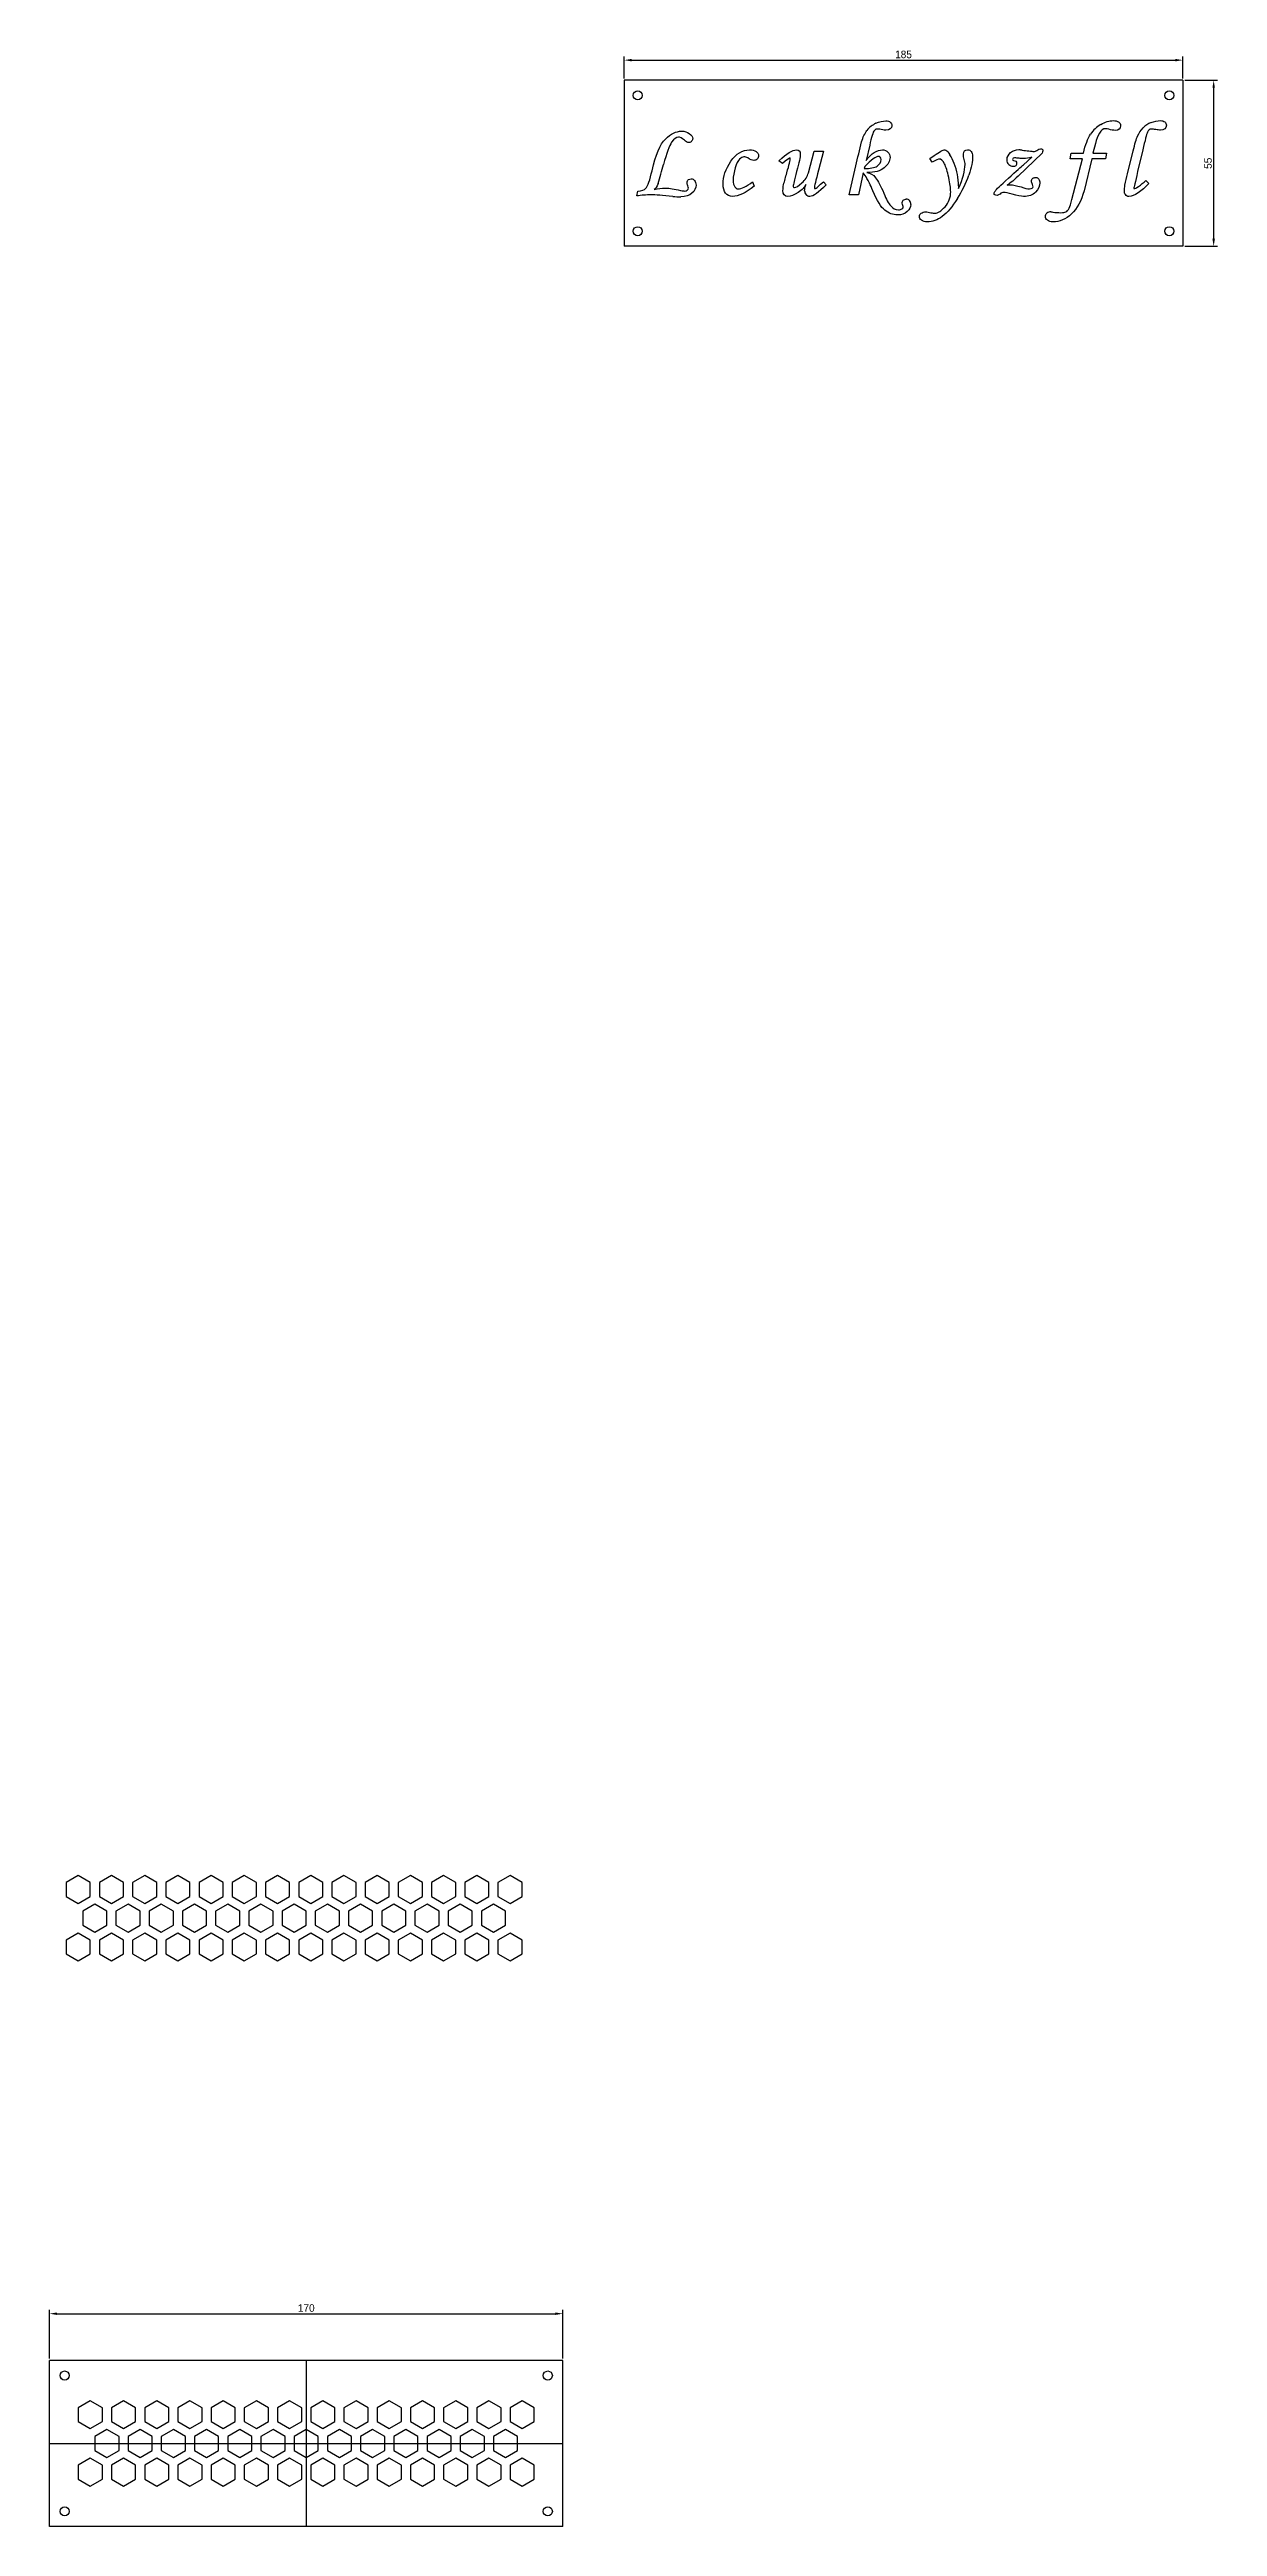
# Model space of a CAD drawing. Header units: millimetres. Extents: x 34 to 5984, y -3597 to 314.
# Drawn here: x 3195 to 3582, y -958 to -138 of the extents above; entities that cross this region are included whole.
import ezdxf

# ---------------------------------------------------------------- set-up
doc = ezdxf.new("R2010")
doc.units = ezdxf.units.MM
doc.dimstyles.new('ISO-25', dxfattribs={"dimtxt": 2.5, "dimasz": 2.5, "dimexe": 1.25, "dimexo": 0.625, "dimtad": 1, "dimdsep": 46, "dimtxsty": 'Standard', "dimcen": 2.5, "dimadec": 0, "dimazin": 0, "dimtfac": 1, "dimtmove": 0, "dimatfit": 3, "dimfxl": 1, "dimarcsym": 0})

msp = doc.modelspace()

# ---------------------------------------------------------------- blocks, each defined once
blk = doc.blocks.new('*D140')
at = {"color": 0, "lineweight": -2, "transparency": 16777216}
for p, q in [((3195.06, -902.38), (3195.06, -886.27)), ((3197.56, -887.52), (3362.56, -887.52)), ((3365.06, -902.38), (3365.06, -886.27))]:
    blk.add_line(p, q, dxfattribs=at)
at = {"color": 0, "transparency": 16777216}
for points in [[(3197.56, -887.11), (3197.56, -887.94), (3195.06, -887.52)], [(3362.56, -887.11), (3362.56, -887.94), (3365.06, -887.52)]]:
    blk.add_solid(points, dxfattribs=at)
at = {"layer": 'Defpoints', "color": 0, "transparency": 16777216}
for p in [(3365.06, -887.52), (3195.06, -903), (3365.06, -903)]:
    blk.add_point(p, dxfattribs=at)
at = {"color": 0, "transparency": 16777216, "insert": (3280.06, -885.65), "char_height": 2.5, "attachment_point": 5}
blk.add_mtext('170', dxfattribs=at)
blk = doc.blocks.new('*D145')
at = {"color": 0, "lineweight": -2, "transparency": 16777216}
for p, q in [((3385.35, -147.05), (3385.35, -139.77)), ((3387.85, -141.02), (3567.85, -141.02)), ((3570.35, -147.05), (3570.35, -139.77))]:
    blk.add_line(p, q, dxfattribs=at)
at = {"color": 0, "transparency": 16777216}
for points in [[(3387.85, -140.6), (3387.85, -141.43), (3385.35, -141.02)], [(3567.85, -140.6), (3567.85, -141.43), (3570.35, -141.02)]]:
    blk.add_solid(points, dxfattribs=at)
at = {"layer": 'Defpoints', "color": 0, "transparency": 16777216}
for p in [(3385.35, -147.68), (3570.35, -141.02), (3570.35, -147.68)]:
    blk.add_point(p, dxfattribs=at)
at = {"color": 0, "transparency": 16777216, "insert": (3477.85, -139.14), "char_height": 2.5, "attachment_point": 5}
blk.add_mtext('185', dxfattribs=at)
blk = doc.blocks.new('*D146')
at = {"color": 0, "lineweight": -2, "transparency": 16777216}
for p, q in [((3570.98, -147.68), (3581.81, -147.68)), ((3580.56, -150.18), (3580.56, -200.18)), ((3570.98, -202.68), (3581.81, -202.68))]:
    blk.add_line(p, q, dxfattribs=at)
at = {"color": 0, "transparency": 16777216}
for points in [[(3580.15, -150.18), (3580.98, -150.18), (3580.56, -147.68)], [(3580.15, -200.18), (3580.98, -200.18), (3580.56, -202.68)]]:
    blk.add_solid(points, dxfattribs=at)
at = {"layer": 'Defpoints', "color": 0, "transparency": 16777216}
for p in [(3570.35, -147.68), (3570.35, -202.68), (3580.56, -202.68)]:
    blk.add_point(p, dxfattribs=at)
at = {"color": 0, "transparency": 16777216, "insert": (3578.69, -175.18), "char_height": 2.5, "attachment_point": 5, "rotation": 90}
blk.add_mtext('55', dxfattribs=at)

# ---------------------------------------------------------------- dimensions: what is measured, and where the dimension line sits
at = {"color": 4}
dim = msp.add_linear_dim(base=(3570.354, -141.018), p1=(3385.354, -147.679), p2=(3570.354, -147.679), dimstyle='ISO-25', dxfattribs=at)
dim.commit()
dim.dimension.update_dxf_attribs({"geometry": '*D145', "text_midpoint": (3477.854, -139.143)})
dim = msp.add_linear_dim(base=(3580.564, -202.679), p1=(3570.354, -147.679), p2=(3570.354, -202.679), angle=90, dimstyle='ISO-25', dxfattribs=at)
dim.commit()
dim.dimension.update_dxf_attribs({"geometry": '*D146', "text_midpoint": (3578.689, -175.179)})
dim = msp.add_aligned_dim(p1=(3195.058, -903.001), p2=(3365.058, -903.001), distance=15.477, dimstyle='ISO-25', dxfattribs=at)
dim.commit()
dim.dimension.update_dxf_attribs({"geometry": '*D140', "text_midpoint": (3280.058, -885.649)})

# ---------------------------------------------------------------- linework, layer by layer
for p, q in [((3570.354, -147.679), (3385.354, -147.679)), ((3385.354, -147.679), (3385.354, -202.679)), ((3570.354, -147.679), (3570.354, -202.679)), ((3570.354, -202.679), (3385.354, -202.679)), ((3365.058, -903.001), (3195.058, -903.001)), ((3195.058, -958.001), (3195.058, -903.001)), ((3365.058, -958.001), (3365.058, -903.001)), ((3365.058, -958.001), (3195.058, -958.001))]:
    msp.add_line(p, q)
at = {"color": 4}
for p, q in [((3280.058, -903.001), (3280.058, -958.001)), ((3195.058, -930.501), (3365.058, -930.501))]:
    msp.add_line(p, q, dxfattribs=at)
at = {"color": 1, "lineweight": 25}
for points in [[(3446.372, -178.361), (3448.256, -171.183), (3451.307, -171.183), (3449.692, -177.464)], [(3466.651, -169.209), (3465.484, -174.234)], [(3523.719, -171.811), (3521.117, -174.413), (3515.823, -179.438)], [(3533.589, -187.155), (3537.089, -173.695), (3533.051, -173.695), (3533.32, -171.811), (3537.448, -171.811)], [(3541.396, -168.581), (3540.588, -171.811), (3545.075, -171.811), (3544.716, -173.695), (3540.229, -173.695), (3537.627, -184.284)], [(3557.098, -170.734), (3555.394, -177.913)], [(3437.758, -175.221), (3436.591, -174.324)], [(3465.036, -176.298), (3464.856, -176.926)], [(3487.378, -174.862), (3486.571, -173.606), (3488.007, -172.619)], [(3389.573, -185.988), (3389.842, -184.463)], [(3427.888, -181.322), (3428.426, -182.758)], [(3451.307, -181.322), (3452.204, -182.31)]]:
    msp.add_lwpolyline(points, dxfattribs=at)
for points in [[(3464.497, -178.361), (3462.972, -185.63), (3459.831, -185.63), (3462.075, -176.028, -0.0031204), (3463.959, -168.043)], [(3551.176, -182.399, -0.0108159), (3552.074, -178.631), (3553.868, -171.093)], [(3496.082, -182.668, 0.0498004), (3495.723, -178.9, 0.038632), (3494.647, -175.221, 0.0472897), (3493.211, -172.35)], [(3517.617, -175.67), (3520.309, -173.157, -0.0784466), (3517.528, -173.606)], [(3480.29, -188.86, 0.1653257), (3479.841, -187.514, 0.2044553), (3478.764, -187.065)], [(3555.663, -182.848, 0.0230032), (3558.085, -180.874), (3559.073, -181.861)]]:
    msp.add_lwpolyline(points, format="xyb", dxfattribs=at)
for points in [[(3208.558, -744.689), (3204.558, -742.38), (3200.558, -744.689), (3200.558, -749.308), (3204.558, -751.617), (3208.558, -749.308)], [(3219.558, -744.689), (3215.558, -742.38), (3211.558, -744.689), (3211.558, -749.308), (3215.558, -751.617), (3219.558, -749.308)], [(3230.558, -744.689), (3226.558, -742.38), (3222.558, -744.689), (3222.558, -749.308), (3226.558, -751.617), (3230.558, -749.308)], [(3241.558, -744.689), (3237.558, -742.38), (3233.558, -744.689), (3233.558, -749.308), (3237.558, -751.617), (3241.558, -749.308)], [(3252.558, -744.689), (3248.558, -742.38), (3244.558, -744.689), (3244.558, -749.308), (3248.558, -751.617), (3252.558, -749.308)], [(3263.558, -744.689), (3259.558, -742.38), (3255.558, -744.689), (3255.558, -749.308), (3259.558, -751.617), (3263.558, -749.308)], [(3274.558, -744.689), (3270.558, -742.38), (3266.558, -744.689), (3266.558, -749.308), (3270.558, -751.617), (3274.558, -749.308)], [(3285.558, -744.689), (3281.558, -742.38), (3277.558, -744.689), (3277.558, -749.308), (3281.558, -751.617), (3285.558, -749.308)], [(3296.558, -744.689), (3292.558, -742.38), (3288.558, -744.689), (3288.558, -749.308), (3292.558, -751.617), (3296.558, -749.308)], [(3307.558, -744.689), (3303.558, -742.38), (3299.558, -744.689), (3299.558, -749.308), (3303.558, -751.617), (3307.558, -749.308)], [(3318.558, -744.689), (3314.558, -742.38), (3310.558, -744.689), (3310.558, -749.308), (3314.558, -751.617), (3318.558, -749.308)], [(3329.558, -744.689), (3325.558, -742.38), (3321.558, -744.689), (3321.558, -749.308), (3325.558, -751.617), (3329.558, -749.308)], [(3340.558, -744.689), (3336.558, -742.38), (3332.558, -744.689), (3332.558, -749.308), (3336.558, -751.617), (3340.558, -749.308)], [(3351.558, -744.689), (3347.558, -742.38), (3343.558, -744.689), (3343.558, -749.308), (3347.558, -751.617), (3351.558, -749.308)], [(3214.058, -754.215), (3210.058, -751.906), (3206.058, -754.215), (3206.058, -758.834), (3210.058, -761.144), (3214.058, -758.834)], [(3225.058, -754.215), (3221.058, -751.906), (3217.058, -754.215), (3217.058, -758.834), (3221.058, -761.144), (3225.058, -758.834)], [(3236.058, -754.215), (3232.058, -751.906), (3228.058, -754.215), (3228.058, -758.834), (3232.058, -761.144), (3236.058, -758.834)], [(3247.058, -754.215), (3243.058, -751.906), (3239.058, -754.215), (3239.058, -758.834), (3243.058, -761.144), (3247.058, -758.834)], [(3258.058, -754.215), (3254.058, -751.906), (3250.058, -754.215), (3250.058, -758.834), (3254.058, -761.144), (3258.058, -758.834)], [(3269.058, -754.215), (3265.058, -751.906), (3261.058, -754.215), (3261.058, -758.834), (3265.058, -761.144), (3269.058, -758.834)], [(3280.058, -754.215), (3276.058, -751.906), (3272.058, -754.215), (3272.058, -758.834), (3276.058, -761.144), (3280.058, -758.834)], [(3291.058, -754.215), (3287.058, -751.906), (3283.058, -754.215), (3283.058, -758.834), (3287.058, -761.144), (3291.058, -758.834)], [(3302.058, -754.215), (3298.058, -751.906), (3294.058, -754.215), (3294.058, -758.834), (3298.058, -761.144), (3302.058, -758.834)], [(3313.058, -754.215), (3309.058, -751.906), (3305.058, -754.215), (3305.058, -758.834), (3309.058, -761.144), (3313.058, -758.834)], [(3324.058, -754.215), (3320.058, -751.906), (3316.058, -754.215), (3316.058, -758.834), (3320.058, -761.144), (3324.058, -758.834)], [(3335.058, -754.215), (3331.058, -751.906), (3327.058, -754.215), (3327.058, -758.834), (3331.058, -761.144), (3335.058, -758.834)], [(3346.058, -754.215), (3342.058, -751.906), (3338.058, -754.215), (3338.058, -758.834), (3342.058, -761.144), (3346.058, -758.834)], [(3208.558, -763.742), (3204.558, -761.432), (3200.558, -763.742), (3200.558, -768.361), (3204.558, -770.67), (3208.558, -768.361)], [(3219.558, -763.742), (3215.558, -761.432), (3211.558, -763.742), (3211.558, -768.361), (3215.558, -770.67), (3219.558, -768.361)], [(3230.558, -763.742), (3226.558, -761.432), (3222.558, -763.742), (3222.558, -768.361), (3226.558, -770.67), (3230.558, -768.361)], [(3241.558, -763.742), (3237.558, -761.432), (3233.558, -763.742), (3233.558, -768.361), (3237.558, -770.67), (3241.558, -768.361)], [(3252.558, -763.742), (3248.558, -761.432), (3244.558, -763.742), (3244.558, -768.361), (3248.558, -770.67), (3252.558, -768.361)], [(3263.558, -763.742), (3259.558, -761.432), (3255.558, -763.742), (3255.558, -768.361), (3259.558, -770.67), (3263.558, -768.361)], [(3274.558, -763.742), (3270.558, -761.432), (3266.558, -763.742), (3266.558, -768.361), (3270.558, -770.67), (3274.558, -768.361)], [(3285.558, -763.742), (3281.558, -761.432), (3277.558, -763.742), (3277.558, -768.361), (3281.558, -770.67), (3285.558, -768.361)], [(3296.558, -763.742), (3292.558, -761.432), (3288.558, -763.742), (3288.558, -768.361), (3292.558, -770.67), (3296.558, -768.361)], [(3307.558, -763.742), (3303.558, -761.432), (3299.558, -763.742), (3299.558, -768.361), (3303.558, -770.67), (3307.558, -768.361)], [(3318.558, -763.742), (3314.558, -761.432), (3310.558, -763.742), (3310.558, -768.361), (3314.558, -770.67), (3318.558, -768.361)], [(3329.558, -763.742), (3325.558, -761.432), (3321.558, -763.742), (3321.558, -768.361), (3325.558, -770.67), (3329.558, -768.361)], [(3340.558, -763.742), (3336.558, -761.432), (3332.558, -763.742), (3332.558, -768.361), (3336.558, -770.67), (3340.558, -768.361)], [(3351.558, -763.742), (3347.558, -761.432), (3343.558, -763.742), (3343.558, -768.361), (3347.558, -770.67), (3351.558, -768.361)], [(3212.558, -918.666), (3208.558, -916.356), (3204.558, -918.666), (3204.558, -923.284), (3208.558, -925.594), (3212.558, -923.284)], [(3223.558, -918.666), (3219.558, -916.356), (3215.558, -918.666), (3215.558, -923.284), (3219.558, -925.594), (3223.558, -923.284)], [(3234.558, -918.666), (3230.558, -916.356), (3226.558, -918.666), (3226.558, -923.284), (3230.558, -925.594), (3234.558, -923.284)], [(3245.558, -918.666), (3241.558, -916.356), (3237.558, -918.666), (3237.558, -923.284), (3241.558, -925.594), (3245.558, -923.284)], [(3256.558, -918.666), (3252.558, -916.356), (3248.558, -918.666), (3248.558, -923.284), (3252.558, -925.594), (3256.558, -923.284)], [(3267.558, -918.666), (3263.558, -916.356), (3259.558, -918.666), (3259.558, -923.284), (3263.558, -925.594), (3267.558, -923.284)], [(3278.558, -918.666), (3274.558, -916.356), (3270.558, -918.666), (3270.558, -923.284), (3274.558, -925.594), (3278.558, -923.284)], [(3289.558, -918.666), (3285.558, -916.356), (3281.558, -918.666), (3281.558, -923.284), (3285.558, -925.594), (3289.558, -923.284)], [(3300.558, -918.666), (3296.558, -916.356), (3292.558, -918.666), (3292.558, -923.284), (3296.558, -925.594), (3300.558, -923.284)], [(3311.558, -918.666), (3307.558, -916.356), (3303.558, -918.666), (3303.558, -923.284), (3307.558, -925.594), (3311.558, -923.284)], [(3322.558, -918.666), (3318.558, -916.356), (3314.558, -918.666), (3314.558, -923.284), (3318.558, -925.594), (3322.558, -923.284)], [(3333.558, -918.666), (3329.558, -916.356), (3325.558, -918.666), (3325.558, -923.284), (3329.558, -925.594), (3333.558, -923.284)], [(3344.558, -918.666), (3340.558, -916.356), (3336.558, -918.666), (3336.558, -923.284), (3340.558, -925.594), (3344.558, -923.284)], [(3355.558, -918.666), (3351.558, -916.356), (3347.558, -918.666), (3347.558, -923.284), (3351.558, -925.594), (3355.558, -923.284)], [(3218.058, -928.192), (3214.058, -925.882), (3210.058, -928.192), (3210.058, -932.811), (3214.058, -935.12), (3218.058, -932.811)], [(3229.058, -928.192), (3225.058, -925.882), (3221.058, -928.192), (3221.058, -932.811), (3225.058, -935.12), (3229.058, -932.811)], [(3240.058, -928.192), (3236.058, -925.882), (3232.058, -928.192), (3232.058, -932.811), (3236.058, -935.12), (3240.058, -932.811)], [(3251.058, -928.192), (3247.058, -925.882), (3243.058, -928.192), (3243.058, -932.811), (3247.058, -935.12), (3251.058, -932.811)], [(3262.058, -928.192), (3258.058, -925.882), (3254.058, -928.192), (3254.058, -932.811), (3258.058, -935.12), (3262.058, -932.811)], [(3273.058, -928.192), (3269.058, -925.882), (3265.058, -928.192), (3265.058, -932.811), (3269.058, -935.12), (3273.058, -932.811)], [(3284.058, -928.192), (3280.058, -925.882), (3276.058, -928.192), (3276.058, -932.811), (3280.058, -935.12), (3284.058, -932.811)], [(3295.058, -928.192), (3291.058, -925.882), (3287.058, -928.192), (3287.058, -932.811), (3291.058, -935.12), (3295.058, -932.811)], [(3306.058, -928.192), (3302.058, -925.882), (3298.058, -928.192), (3298.058, -932.811), (3302.058, -935.12), (3306.058, -932.811)], [(3317.058, -928.192), (3313.058, -925.882), (3309.058, -928.192), (3309.058, -932.811), (3313.058, -935.12), (3317.058, -932.811)], [(3328.058, -928.192), (3324.058, -925.882), (3320.058, -928.192), (3320.058, -932.811), (3324.058, -935.12), (3328.058, -932.811)], [(3339.058, -928.192), (3335.058, -925.882), (3331.058, -928.192), (3331.058, -932.811), (3335.058, -935.12), (3339.058, -932.811)], [(3350.058, -928.192), (3346.058, -925.882), (3342.058, -928.192), (3342.058, -932.811), (3346.058, -935.12), (3350.058, -932.811)], [(3212.558, -937.718), (3208.558, -935.409), (3204.558, -937.718), (3204.558, -942.337), (3208.558, -944.646), (3212.558, -942.337)], [(3223.558, -937.718), (3219.558, -935.409), (3215.558, -937.718), (3215.558, -942.337), (3219.558, -944.646), (3223.558, -942.337)], [(3234.558, -937.718), (3230.558, -935.409), (3226.558, -937.718), (3226.558, -942.337), (3230.558, -944.646), (3234.558, -942.337)], [(3245.558, -937.718), (3241.558, -935.409), (3237.558, -937.718), (3237.558, -942.337), (3241.558, -944.646), (3245.558, -942.337)], [(3256.558, -937.718), (3252.558, -935.409), (3248.558, -937.718), (3248.558, -942.337), (3252.558, -944.646), (3256.558, -942.337)], [(3267.558, -937.718), (3263.558, -935.409), (3259.558, -937.718), (3259.558, -942.337), (3263.558, -944.646), (3267.558, -942.337)], [(3278.558, -937.718), (3274.558, -935.409), (3270.558, -937.718), (3270.558, -942.337), (3274.558, -944.646), (3278.558, -942.337)], [(3289.558, -937.718), (3285.558, -935.409), (3281.558, -937.718), (3281.558, -942.337), (3285.558, -944.646), (3289.558, -942.337)], [(3300.558, -937.718), (3296.558, -935.409), (3292.558, -937.718), (3292.558, -942.337), (3296.558, -944.646), (3300.558, -942.337)], [(3311.558, -937.718), (3307.558, -935.409), (3303.558, -937.718), (3303.558, -942.337), (3307.558, -944.646), (3311.558, -942.337)], [(3322.558, -937.718), (3318.558, -935.409), (3314.558, -937.718), (3314.558, -942.337), (3318.558, -944.646), (3322.558, -942.337)], [(3333.558, -937.718), (3329.558, -935.409), (3325.558, -937.718), (3325.558, -942.337), (3329.558, -944.646), (3333.558, -942.337)], [(3344.558, -937.718), (3340.558, -935.409), (3336.558, -937.718), (3336.558, -942.337), (3340.558, -944.646), (3344.558, -942.337)], [(3355.558, -937.718), (3351.558, -935.409), (3347.558, -937.718), (3347.558, -942.337), (3351.558, -944.646), (3355.558, -942.337)]]:
    msp.add_lwpolyline(points, close=True)
at = {"color": 1}
for centre in [(3389.854, -152.679), (3565.854, -152.679), (3389.854, -197.679), (3565.854, -197.679), (3200.058, -908.001), (3360.058, -908.001), (3200.058, -953.001), (3360.058, -953.001)]:
    msp.add_circle(centre, 1.5, dxfattribs=at)
at = {"color": 1, "lineweight": 25}
for centre, radius, start, end in [((3472.27, -169.499), 8.353, 115.191924, 141.275727), ((3548.626, -171.452), 10.645, 120.706589, 146.197114), ((3563.059, -169.356), 8.316, 112.473882, 134.906253), ((3526.96, -101.239), 70.271, 261.990177, 263.75979), ((3302.524, -151.593), 98.798, 342.160119, 345.949127), ((2798.946, -5.869), 663.076, 344.568073, 344.921686), ((3458.087, -163.904), 44.098, 328.590116, 339.871225), ((3514.733, -185.139), 11.713, 82.893692, 90.373384), ((3403.86, -153.305), 32.954, 265.748734, 270.432958), ((3447.32, -184.297), 2.204, 179.659803, 217.210109), ((3526.667, -193.486), 2.204, 89.659924, 127.210074)]:
    msp.add_arc(centre, radius, start, end, dxfattribs=at)
for points in [[(3469.343, -163.825), (3468.894, -163.825), (3468.535, -163.915), (3468.266, -164.274)], [(3469.343, -163.825), (3468.894, -163.825), (3468.535, -163.915), (3468.266, -164.274)], [(3468.715, -161.941), (3469.881, -161.403), (3471.048, -161.133), (3472.035, -161.133)], [(3468.715, -161.941), (3469.881, -161.403), (3471.048, -161.133), (3472.035, -161.133)], [(3469.971, -163.915), (3469.702, -163.825), (3469.522, -163.825), (3469.343, -163.825)], [(3469.971, -163.915), (3469.702, -163.825), (3469.522, -163.825), (3469.343, -163.825)], [(3471.945, -164.184), (3471.317, -164.184), (3470.689, -164.094), (3469.971, -163.915)], [(3471.945, -164.184), (3471.317, -164.184), (3470.689, -164.094), (3469.971, -163.915)], [(3474.009, -162.748), (3474.009, -163.646), (3473.291, -164.184), (3471.945, -164.184)], [(3474.009, -162.748), (3474.009, -163.646), (3473.291, -164.184), (3471.945, -164.184)], [(3472.035, -161.133), (3472.663, -161.133), (3473.111, -161.223), (3473.47, -161.582)], [(3472.035, -161.133), (3472.663, -161.133), (3473.111, -161.223), (3473.47, -161.582)], [(3473.47, -161.582), (3473.829, -161.851), (3474.009, -162.21), (3474.009, -162.748)], [(3473.47, -161.582), (3473.829, -161.851), (3474.009, -162.21), (3474.009, -162.748)], [(3544.805, -163.735), (3543.998, -163.735), (3543.28, -164.184), (3542.742, -165.171)], [(3544.805, -163.735), (3543.998, -163.735), (3543.28, -164.184), (3542.742, -165.171)], [(3543.19, -162.3), (3544.626, -161.492), (3545.972, -161.044), (3547.318, -161.044)], [(3543.19, -162.3), (3544.626, -161.492), (3545.972, -161.044), (3547.318, -161.044)], [(3545.793, -163.915), (3545.434, -163.825), (3545.075, -163.735), (3544.805, -163.735)], [(3545.793, -163.915), (3545.434, -163.825), (3545.075, -163.735), (3544.805, -163.735)], [(3547.946, -164.274), (3547.318, -164.274), (3546.6, -164.094), (3545.793, -163.915)], [(3547.946, -164.274), (3547.318, -164.274), (3546.6, -164.094), (3545.793, -163.915)], [(3547.318, -161.044), (3548.036, -161.044), (3548.574, -161.223), (3549.023, -161.492)], [(3547.318, -161.044), (3548.036, -161.044), (3548.574, -161.223), (3549.023, -161.492)], [(3549.741, -162.748), (3549.741, -163.735), (3549.113, -164.274), (3547.946, -164.274)], [(3549.741, -162.748), (3549.741, -163.735), (3549.113, -164.274), (3547.946, -164.274)], [(3549.023, -161.492), (3549.471, -161.851), (3549.741, -162.21), (3549.741, -162.748)], [(3549.023, -161.492), (3549.471, -161.851), (3549.741, -162.21), (3549.741, -162.748)], [(3555.394, -166.158), (3555.842, -165.171), (3556.381, -164.274), (3557.188, -163.466)], [(3555.394, -166.158), (3555.842, -165.171), (3556.381, -164.274), (3557.188, -163.466)], [(3560.06, -163.825), (3559.342, -163.825), (3558.893, -164.184), (3558.624, -164.902)], [(3560.06, -163.825), (3559.342, -163.825), (3558.893, -164.184), (3558.624, -164.902)], [(3559.88, -161.672), (3560.867, -161.313), (3561.854, -161.044), (3562.931, -161.044)], [(3559.88, -161.672), (3560.867, -161.313), (3561.854, -161.044), (3562.931, -161.044)], [(3561.405, -164.005), (3560.867, -163.915), (3560.418, -163.825), (3560.06, -163.825)], [(3561.405, -164.005), (3560.867, -163.915), (3560.418, -163.825), (3560.06, -163.825)], [(3562.931, -164.184), (3562.482, -164.184), (3561.944, -164.094), (3561.405, -164.005)], [(3562.931, -164.184), (3562.482, -164.184), (3561.944, -164.094), (3561.405, -164.005)], [(3562.931, -161.044), (3563.559, -161.044), (3564.008, -161.223), (3564.367, -161.492)], [(3562.931, -161.044), (3563.559, -161.044), (3564.008, -161.223), (3564.367, -161.492)], [(3564.905, -162.569), (3564.905, -163.646), (3564.187, -164.184), (3562.931, -164.184)], [(3564.905, -162.569), (3564.905, -163.646), (3564.187, -164.184), (3562.931, -164.184)], [(3564.367, -161.492), (3564.725, -161.761), (3564.905, -162.12), (3564.905, -162.569)], [(3564.367, -161.492), (3564.725, -161.761), (3564.905, -162.12), (3564.905, -162.569)], [(3394.598, -177.644), (3395.764, -172.35), (3397.2, -168.85), (3398.995, -167.145)], [(3394.598, -177.644), (3395.764, -172.35), (3397.2, -168.85), (3398.995, -167.145)], [(3401.058, -168.222), (3400.251, -169.388), (3399.354, -171.811), (3398.367, -175.58)], [(3401.058, -168.222), (3400.251, -169.388), (3399.354, -171.811), (3398.367, -175.58)], [(3398.995, -167.145), (3400.789, -165.44), (3402.584, -164.543), (3404.378, -164.543)], [(3398.995, -167.145), (3400.789, -165.44), (3402.584, -164.543), (3404.378, -164.543)], [(3403.302, -166.517), (3402.584, -166.517), (3401.866, -167.055), (3401.058, -168.222)], [(3403.302, -166.517), (3402.584, -166.517), (3401.866, -167.055), (3401.058, -168.222)], [(3405.276, -167.504), (3404.468, -166.876), (3403.84, -166.517), (3403.302, -166.517)], [(3405.276, -167.504), (3404.468, -166.876), (3403.84, -166.517), (3403.302, -166.517)], [(3404.378, -164.543), (3405.366, -164.543), (3406.173, -164.812), (3406.891, -165.351)], [(3404.378, -164.543), (3405.366, -164.543), (3406.173, -164.812), (3406.891, -165.351)], [(3406.801, -168.312), (3406.263, -168.312), (3405.814, -168.043), (3405.276, -167.504)], [(3406.801, -168.312), (3406.263, -168.312), (3405.814, -168.043), (3405.276, -167.504)], [(3407.698, -167.863), (3407.429, -168.132), (3407.16, -168.312), (3406.801, -168.312)], [(3407.698, -167.863), (3407.429, -168.132), (3407.16, -168.312), (3406.801, -168.312)], [(3406.891, -165.351), (3407.698, -165.799), (3408.057, -166.338), (3408.057, -166.966)], [(3406.891, -165.351), (3407.698, -165.799), (3408.057, -166.338), (3408.057, -166.966)], [(3408.057, -166.966), (3408.057, -167.235), (3407.878, -167.504), (3407.698, -167.863)], [(3408.057, -166.966), (3408.057, -167.235), (3407.878, -167.504), (3407.698, -167.863)], [(3420.709, -174.503), (3422.414, -171.991), (3424.478, -170.734), (3426.901, -170.734)], [(3420.709, -174.503), (3422.414, -171.991), (3424.478, -170.734), (3426.901, -170.734)], [(3426.901, -170.734), (3427.798, -170.734), (3428.516, -170.914), (3429.054, -171.273)], [(3426.901, -170.734), (3427.798, -170.734), (3428.516, -170.914), (3429.054, -171.273)], [(3429.054, -171.273), (3429.593, -171.632), (3429.862, -172.08), (3429.862, -172.619)], [(3429.054, -171.273), (3429.593, -171.632), (3429.862, -172.08), (3429.862, -172.619)], [(3436.591, -174.324), (3439.194, -171.901), (3441.078, -170.734), (3442.334, -170.734)], [(3436.591, -174.324), (3439.194, -171.901), (3441.078, -170.734), (3442.334, -170.734)], [(3442.334, -170.734), (3443.231, -170.734), (3443.68, -171.183), (3443.68, -172.17)], [(3442.334, -170.734), (3443.231, -170.734), (3443.68, -171.183), (3443.68, -172.17)], [(3443.68, -172.17), (3443.68, -172.978), (3443.231, -174.952), (3442.424, -177.913)], [(3443.68, -172.17), (3443.68, -172.978), (3443.231, -174.952), (3442.424, -177.913)], [(3463.959, -168.043), (3464.408, -166.517), (3465.036, -165.261), (3465.754, -164.274)], [(3463.959, -168.043), (3464.408, -166.517), (3465.036, -165.261), (3465.754, -164.274)], [(3465.484, -174.234), (3467.279, -171.901), (3469.074, -170.734), (3470.868, -170.734)], [(3465.484, -174.234), (3467.279, -171.901), (3469.074, -170.734), (3470.868, -170.734)], [(3467.458, -165.979), (3467.189, -166.786), (3466.92, -167.863), (3466.651, -169.209)], [(3467.458, -165.979), (3467.189, -166.786), (3466.92, -167.863), (3466.651, -169.209)], [(3468.266, -164.274), (3467.907, -164.543), (3467.728, -165.081), (3467.458, -165.979)], [(3468.266, -164.274), (3467.907, -164.543), (3467.728, -165.081), (3467.458, -165.979)], [(3470.868, -170.734), (3471.586, -170.734), (3472.214, -170.914), (3472.663, -171.452)], [(3470.868, -170.734), (3471.586, -170.734), (3472.214, -170.914), (3472.663, -171.452)], [(3472.663, -171.452), (3473.111, -171.901), (3473.381, -172.529), (3473.381, -173.247)], [(3472.663, -171.452), (3473.111, -171.901), (3473.381, -172.529), (3473.381, -173.247)], [(3488.007, -172.619), (3489.801, -171.363), (3491.057, -170.734), (3491.506, -170.734)], [(3488.007, -172.619), (3489.801, -171.363), (3491.057, -170.734), (3491.506, -170.734)], [(3491.506, -170.734), (3491.775, -170.734), (3492.044, -170.824), (3492.224, -171.004)], [(3491.506, -170.734), (3491.775, -170.734), (3492.044, -170.824), (3492.224, -171.004)], [(3492.224, -171.004), (3492.314, -171.093), (3492.673, -171.542), (3493.211, -172.35)], [(3492.224, -171.004), (3492.314, -171.093), (3492.673, -171.542), (3493.211, -172.35)], [(3497.697, -172.17), (3497.697, -171.183), (3498.146, -170.734), (3499.043, -170.734)], [(3497.697, -172.17), (3497.697, -171.183), (3498.146, -170.734), (3499.043, -170.734)], [(3497.967, -173.965), (3497.787, -173.247), (3497.697, -172.708), (3497.697, -172.17)], [(3497.967, -173.965), (3497.787, -173.247), (3497.697, -172.708), (3497.697, -172.17)], [(3499.043, -170.734), (3499.582, -170.734), (3500.03, -170.914), (3500.3, -171.273)], [(3499.043, -170.734), (3499.582, -170.734), (3500.03, -170.914), (3500.3, -171.273)], [(3500.3, -171.273), (3500.569, -171.632), (3500.748, -172.17), (3500.748, -172.798)], [(3500.3, -171.273), (3500.569, -171.632), (3500.748, -172.17), (3500.748, -172.798)], [(3512.144, -173.965), (3512.144, -173.067), (3512.593, -172.26), (3513.31, -171.632)], [(3512.144, -173.965), (3512.144, -173.067), (3512.593, -172.26), (3513.31, -171.632)], [(3513.31, -171.632), (3514.118, -171.004), (3515.015, -170.645), (3516.092, -170.645)], [(3513.31, -171.632), (3514.118, -171.004), (3515.015, -170.645), (3516.092, -170.645)], [(3516.092, -170.645), (3516.451, -170.645), (3516.81, -170.734), (3517.169, -170.824)], [(3516.092, -170.645), (3516.451, -170.645), (3516.81, -170.734), (3517.169, -170.824)], [(3519.322, -171.093), (3520.13, -171.183), (3520.668, -171.273), (3520.848, -171.273)], [(3519.322, -171.093), (3520.13, -171.183), (3520.668, -171.273), (3520.848, -171.273)], [(3520.848, -171.273), (3521.386, -171.273), (3521.835, -171.093), (3522.373, -170.734)], [(3520.848, -171.273), (3521.386, -171.273), (3521.835, -171.093), (3522.373, -170.734)], [(3522.373, -170.734), (3522.553, -170.555), (3522.822, -170.465), (3523.181, -170.375)], [(3522.373, -170.734), (3522.553, -170.555), (3522.822, -170.465), (3523.181, -170.375)], [(3523.181, -170.375), (3523.719, -170.375), (3523.988, -170.555), (3523.988, -171.093)], [(3523.181, -170.375), (3523.719, -170.375), (3523.988, -170.555), (3523.988, -171.093)], [(3523.988, -171.093), (3523.988, -171.273), (3523.898, -171.452), (3523.719, -171.811)], [(3523.988, -171.093), (3523.988, -171.273), (3523.898, -171.452), (3523.719, -171.811)], [(3537.448, -171.811), (3538.076, -169.03), (3538.883, -166.966), (3539.781, -165.53)], [(3537.448, -171.811), (3538.076, -169.03), (3538.883, -166.966), (3539.781, -165.53)], [(3542.742, -165.171), (3542.114, -166.158), (3541.755, -167.325), (3541.396, -168.581)], [(3542.742, -165.171), (3542.114, -166.158), (3541.755, -167.325), (3541.396, -168.581)], [(3553.868, -171.093), (3554.496, -168.76), (3554.945, -167.145), (3555.394, -166.158)], [(3553.868, -171.093), (3554.496, -168.76), (3554.945, -167.145), (3555.394, -166.158)], [(3558.624, -164.902), (3558.355, -165.62), (3557.816, -167.594), (3557.098, -170.734)], [(3558.624, -164.902), (3558.355, -165.62), (3557.816, -167.594), (3557.098, -170.734)], [(3393.521, -181.412), (3393.88, -180.425), (3394.239, -179.079), (3394.598, -177.644)], [(3393.521, -181.412), (3393.88, -180.425), (3394.239, -179.079), (3394.598, -177.644)], [(3406.622, -180.605), (3406.981, -180.425), (3407.25, -180.335), (3407.519, -180.335)], [(3406.622, -180.605), (3406.981, -180.425), (3407.25, -180.335), (3407.519, -180.335)], [(3407.519, -180.335), (3407.968, -180.335), (3408.416, -180.515), (3408.686, -180.874)], [(3407.519, -180.335), (3407.968, -180.335), (3408.416, -180.515), (3408.686, -180.874)], [(3418.107, -182.04), (3418.107, -179.618), (3418.915, -177.105), (3420.709, -174.503)], [(3418.107, -182.04), (3418.107, -179.618), (3418.915, -177.105), (3420.709, -174.503)], [(3422.145, -176.657), (3421.696, -178.092), (3421.427, -179.438), (3421.427, -180.784)], [(3422.145, -176.657), (3421.696, -178.092), (3421.427, -179.438), (3421.427, -180.784)], [(3423.581, -173.785), (3423.042, -174.324), (3422.504, -175.221), (3422.145, -176.657)], [(3423.581, -173.785), (3423.042, -174.324), (3422.504, -175.221), (3422.145, -176.657)], [(3425.016, -173.067), (3424.568, -173.067), (3424.029, -173.337), (3423.581, -173.785)], [(3425.016, -173.067), (3424.568, -173.067), (3424.029, -173.337), (3423.581, -173.785)], [(3426.273, -173.426), (3425.824, -173.247), (3425.375, -173.067), (3425.016, -173.067)], [(3426.273, -173.426), (3425.824, -173.247), (3425.375, -173.067), (3425.016, -173.067)], [(3428.247, -174.234), (3427.708, -174.234), (3427.08, -173.965), (3426.273, -173.426)], [(3428.247, -174.234), (3427.708, -174.234), (3427.08, -173.965), (3426.273, -173.426)], [(3429.413, -173.785), (3429.144, -174.054), (3428.695, -174.234), (3428.247, -174.234)], [(3429.413, -173.785), (3429.144, -174.054), (3428.695, -174.234), (3428.247, -174.234)], [(3429.862, -172.619), (3429.862, -173.067), (3429.682, -173.516), (3429.413, -173.785)], [(3429.862, -172.619), (3429.862, -173.067), (3429.682, -173.516), (3429.413, -173.785)], [(3440.36, -173.426), (3440.001, -173.426), (3439.104, -174.054), (3437.758, -175.221)], [(3440.36, -173.426), (3440.001, -173.426), (3439.104, -174.054), (3437.758, -175.221)], [(3439.194, -178.361), (3440.001, -175.67), (3440.36, -174.054), (3440.36, -173.516)], [(3439.194, -178.361), (3440.001, -175.67), (3440.36, -174.054), (3440.36, -173.516)], [(3440.36, -173.516), (3440.36, -173.426), (3440.36, -173.426), (3440.36, -173.426)], [(3440.36, -173.516), (3440.36, -173.426), (3440.36, -173.426), (3440.36, -173.426)], [(3442.424, -177.913), (3441.706, -180.784), (3441.347, -182.399), (3441.347, -182.668)], [(3442.424, -177.913), (3441.706, -180.784), (3441.347, -182.399), (3441.347, -182.668)], [(3444.218, -181.681), (3445.295, -180.694), (3446.013, -179.528), (3446.372, -178.361)], [(3444.218, -181.681), (3445.295, -180.694), (3446.013, -179.528), (3446.372, -178.361)], [(3449.692, -177.464), (3448.795, -180.964), (3448.346, -182.848), (3448.346, -183.207)], [(3449.692, -177.464), (3448.795, -180.964), (3448.346, -182.848), (3448.346, -183.207)], [(3465.754, -180.246), (3465.305, -179.528), (3464.946, -178.9), (3464.497, -178.361)], [(3465.754, -180.246), (3465.305, -179.528), (3464.946, -178.9), (3464.497, -178.361)], [(3464.856, -176.926), (3466.83, -176.926), (3468.266, -176.657), (3469.163, -176.118)], [(3464.856, -176.926), (3466.83, -176.926), (3468.266, -176.657), (3469.163, -176.118)], [(3469.612, -172.888), (3468.715, -172.888), (3467.189, -174.054), (3465.036, -176.298)], [(3469.612, -172.888), (3468.715, -172.888), (3467.189, -174.054), (3465.036, -176.298)], [(3471.496, -176.657), (3470.24, -177.733), (3468.266, -178.272), (3465.754, -178.272)], [(3471.496, -176.657), (3470.24, -177.733), (3468.266, -178.272), (3465.754, -178.272)], [(3465.754, -178.272), (3466.83, -178.361), (3467.817, -178.9), (3468.625, -179.977)], [(3465.754, -178.272), (3466.83, -178.361), (3467.817, -178.9), (3468.625, -179.977)], [(3467.728, -184.284), (3466.83, -182.31), (3466.202, -180.964), (3465.754, -180.246)], [(3467.728, -184.284), (3466.83, -182.31), (3466.202, -180.964), (3465.754, -180.246)], [(3468.625, -179.977), (3469.433, -181.053), (3470.33, -182.758), (3471.317, -185.091)], [(3468.625, -179.977), (3469.433, -181.053), (3470.33, -182.758), (3471.317, -185.091)], [(3469.163, -176.118), (3469.971, -175.49), (3470.42, -174.772), (3470.42, -173.965)], [(3469.163, -176.118), (3469.971, -175.49), (3470.42, -174.772), (3470.42, -173.965)], [(3470.15, -173.157), (3469.971, -172.978), (3469.791, -172.888), (3469.612, -172.888)], [(3470.15, -173.157), (3469.971, -172.978), (3469.791, -172.888), (3469.612, -172.888)], [(3470.42, -173.965), (3470.42, -173.606), (3470.33, -173.337), (3470.15, -173.157)], [(3470.42, -173.965), (3470.42, -173.606), (3470.33, -173.337), (3470.15, -173.157)], [(3473.381, -173.247), (3473.381, -174.503), (3472.753, -175.58), (3471.496, -176.657)], [(3473.381, -173.247), (3473.381, -174.503), (3472.753, -175.58), (3471.496, -176.657)], [(3489.801, -173.785), (3489.353, -173.785), (3488.545, -174.144), (3487.378, -174.862)], [(3489.801, -173.785), (3489.353, -173.785), (3488.545, -174.144), (3487.378, -174.862)], [(3491.416, -175.311), (3490.788, -174.234), (3490.25, -173.785), (3489.801, -173.785)], [(3491.416, -175.311), (3490.788, -174.234), (3490.25, -173.785), (3489.801, -173.785)], [(3492.852, -179.887), (3492.403, -177.913), (3491.955, -176.387), (3491.416, -175.311)], [(3492.852, -179.887), (3492.403, -177.913), (3491.955, -176.387), (3491.416, -175.311)], [(3493.48, -184.642), (3493.48, -183.476), (3493.211, -181.861), (3492.852, -179.887)], [(3493.48, -184.642), (3493.48, -183.476), (3493.211, -181.861), (3492.852, -179.887)], [(3496.082, -183.566), (3497.518, -180.246), (3498.236, -177.554), (3498.236, -175.58)], [(3496.082, -183.566), (3497.518, -180.246), (3498.236, -177.554), (3498.236, -175.58)], [(3498.236, -175.58), (3498.236, -175.131), (3498.146, -174.593), (3497.967, -173.965)], [(3498.236, -175.58), (3498.236, -175.131), (3498.146, -174.593), (3497.967, -173.965)], [(3500.748, -172.798), (3500.748, -174.503), (3500.3, -176.567), (3499.492, -179.079)], [(3500.748, -172.798), (3500.748, -174.503), (3500.3, -176.567), (3499.492, -179.079)], [(3508.286, -184.284), (3508.465, -183.925), (3509.901, -182.579), (3512.593, -180.156)], [(3508.286, -184.284), (3508.465, -183.925), (3509.901, -182.579), (3512.593, -180.156)], [(3512.772, -175.67), (3512.413, -175.221), (3512.144, -174.593), (3512.144, -173.965)], [(3512.772, -175.67), (3512.413, -175.221), (3512.144, -174.593), (3512.144, -173.965)], [(3515.823, -179.438), (3514.028, -181.143), (3512.772, -182.13), (3512.144, -182.399)], [(3515.823, -179.438), (3514.028, -181.143), (3512.772, -182.13), (3512.144, -182.399)], [(3512.593, -180.156), (3515.195, -177.733), (3516.9, -176.208), (3517.617, -175.67)], [(3512.593, -180.156), (3515.195, -177.733), (3516.9, -176.208), (3517.617, -175.67)], [(3514.208, -176.298), (3513.669, -176.298), (3513.221, -176.118), (3512.772, -175.67)], [(3514.208, -176.298), (3513.669, -176.298), (3513.221, -176.118), (3512.772, -175.67)], [(3514.656, -173.426), (3514.208, -173.426), (3513.938, -173.516), (3513.938, -173.875)], [(3514.656, -173.426), (3514.208, -173.426), (3513.938, -173.516), (3513.938, -173.875)], [(3513.938, -173.875), (3513.938, -174.054), (3514.028, -174.234), (3514.297, -174.234)], [(3513.938, -173.875), (3513.938, -174.054), (3514.028, -174.234), (3514.297, -174.234)], [(3515.015, -176.028), (3514.746, -176.208), (3514.477, -176.298), (3514.208, -176.298)], [(3515.015, -176.028), (3514.746, -176.208), (3514.477, -176.298), (3514.208, -176.298)], [(3514.297, -174.234), (3515.015, -174.324), (3515.284, -174.593), (3515.284, -175.221)], [(3514.297, -174.234), (3515.015, -174.324), (3515.284, -174.593), (3515.284, -175.221)], [(3515.284, -175.221), (3515.284, -175.49), (3515.195, -175.759), (3515.015, -176.028)], [(3515.284, -175.221), (3515.284, -175.49), (3515.195, -175.759), (3515.015, -176.028)], [(3517.528, -173.606), (3517.079, -173.606), (3516.63, -173.606), (3516.182, -173.516)], [(3517.528, -173.606), (3517.079, -173.606), (3516.63, -173.606), (3516.182, -173.516)], [(3520.22, -181.143), (3520.22, -180.694), (3520.399, -180.425), (3520.668, -180.156)], [(3520.22, -181.143), (3520.22, -180.694), (3520.399, -180.425), (3520.668, -180.156)], [(3520.668, -180.156), (3520.937, -179.977), (3521.296, -179.887), (3521.655, -179.887)], [(3520.668, -180.156), (3520.937, -179.977), (3521.296, -179.887), (3521.655, -179.887)], [(3521.655, -179.887), (3522.104, -179.887), (3522.373, -180.066), (3522.642, -180.425)], [(3521.655, -179.887), (3522.104, -179.887), (3522.373, -180.066), (3522.642, -180.425)], [(3522.642, -180.425), (3522.911, -180.784), (3523.001, -181.233), (3523.001, -181.681)], [(3522.642, -180.425), (3522.911, -180.784), (3523.001, -181.233), (3523.001, -181.681)], [(3555.394, -177.913), (3554.586, -181.502), (3554.137, -183.297), (3554.137, -183.386)], [(3555.394, -177.913), (3554.586, -181.502), (3554.137, -183.297), (3554.137, -183.386)], [(3394.329, -185.63), (3392.624, -185.63), (3391.009, -185.809), (3389.573, -185.988)], [(3394.329, -185.63), (3392.624, -185.63), (3391.009, -185.809), (3389.573, -185.988)], [(3389.842, -184.463), (3391.188, -184.194), (3392.086, -183.925), (3392.444, -183.566)], [(3389.842, -184.463), (3391.188, -184.194), (3392.086, -183.925), (3392.444, -183.566)], [(3392.444, -183.566), (3392.803, -183.207), (3393.252, -182.489), (3393.521, -181.412)], [(3392.444, -183.566), (3392.803, -183.207), (3393.252, -182.489), (3393.521, -181.412)], [(3401.417, -186.168), (3398.097, -185.809), (3395.675, -185.63), (3394.329, -185.63)], [(3401.417, -186.168), (3398.097, -185.809), (3395.675, -185.63), (3394.329, -185.63)], [(3396.572, -181.861), (3396.213, -183.027), (3395.764, -183.655), (3395.316, -183.835)], [(3396.572, -181.861), (3396.213, -183.027), (3395.764, -183.655), (3395.316, -183.835)], [(3395.316, -183.835), (3396.662, -183.566), (3397.828, -183.386), (3398.815, -183.386)], [(3395.316, -183.835), (3396.662, -183.566), (3397.828, -183.386), (3398.815, -183.386)], [(3398.815, -183.386), (3399.892, -183.386), (3401.328, -183.566), (3403.212, -184.014)], [(3398.815, -183.386), (3399.892, -183.386), (3401.328, -183.566), (3403.212, -184.014)], [(3403.212, -184.014), (3404.289, -184.284), (3405.007, -184.373), (3405.455, -184.373)], [(3403.212, -184.014), (3404.289, -184.284), (3405.007, -184.373), (3405.455, -184.373)], [(3407.788, -185.091), (3406.981, -185.899), (3405.724, -186.258), (3404.109, -186.258)], [(3407.788, -185.091), (3406.981, -185.899), (3405.724, -186.258), (3404.109, -186.258)], [(3405.455, -184.373), (3405.814, -184.373), (3406.083, -184.284), (3406.263, -184.104)], [(3405.455, -184.373), (3405.814, -184.373), (3406.083, -184.284), (3406.263, -184.104)], [(3406.173, -181.592), (3406.173, -181.143), (3406.353, -180.784), (3406.622, -180.605)], [(3406.173, -181.592), (3406.173, -181.143), (3406.353, -180.784), (3406.622, -180.605)], [(3406.442, -182.668), (3406.263, -182.22), (3406.173, -181.861), (3406.173, -181.592)], [(3406.442, -182.668), (3406.263, -182.22), (3406.173, -181.861), (3406.173, -181.592)], [(3406.263, -184.104), (3406.532, -183.835), (3406.622, -183.655), (3406.622, -183.386)], [(3406.263, -184.104), (3406.532, -183.835), (3406.622, -183.655), (3406.622, -183.386)], [(3406.622, -183.386), (3406.622, -183.207), (3406.532, -182.938), (3406.442, -182.668)], [(3406.622, -183.386), (3406.622, -183.207), (3406.532, -182.938), (3406.442, -182.668)], [(3409.134, -182.399), (3409.134, -183.386), (3408.686, -184.373), (3407.788, -185.091)], [(3409.134, -182.399), (3409.134, -183.386), (3408.686, -184.373), (3407.788, -185.091)], [(3408.686, -180.874), (3408.955, -181.322), (3409.134, -181.771), (3409.134, -182.399)], [(3408.686, -180.874), (3408.955, -181.322), (3409.134, -181.771), (3409.134, -182.399)], [(3418.915, -185.091), (3418.376, -184.373), (3418.107, -183.386), (3418.107, -182.04)], [(3418.915, -185.091), (3418.376, -184.373), (3418.107, -183.386), (3418.107, -182.04)], [(3421.248, -186.168), (3420.261, -186.168), (3419.453, -185.809), (3418.915, -185.091)], [(3421.248, -186.168), (3420.261, -186.168), (3419.453, -185.809), (3418.915, -185.091)], [(3428.426, -182.758), (3425.555, -185.001), (3423.222, -186.168), (3421.248, -186.168)], [(3428.426, -182.758), (3425.555, -185.001), (3423.222, -186.168), (3421.248, -186.168)], [(3421.427, -180.784), (3421.427, -181.771), (3421.607, -182.489), (3421.966, -182.938)], [(3421.427, -180.784), (3421.427, -181.771), (3421.607, -182.489), (3421.966, -182.938)], [(3421.966, -182.938), (3422.235, -183.386), (3422.594, -183.655), (3423.042, -183.655)], [(3421.966, -182.938), (3422.235, -183.386), (3422.594, -183.655), (3423.042, -183.655)], [(3423.042, -183.655), (3424.209, -183.655), (3425.824, -182.848), (3427.888, -181.322)], [(3423.042, -183.655), (3424.209, -183.655), (3425.824, -182.848), (3427.888, -181.322)], [(3437.937, -184.194), (3437.937, -183.566), (3438.027, -182.938), (3438.117, -182.31)], [(3437.937, -184.194), (3437.937, -183.566), (3438.027, -182.938), (3438.117, -182.31)], [(3439.553, -186.168), (3438.476, -186.168), (3437.937, -185.54), (3437.937, -184.194)], [(3439.553, -186.168), (3438.476, -186.168), (3437.937, -185.54), (3437.937, -184.194)], [(3442.962, -184.822), (3441.616, -185.719), (3440.45, -186.168), (3439.553, -186.168)], [(3442.962, -184.822), (3441.616, -185.719), (3440.45, -186.168), (3439.553, -186.168)], [(3441.347, -182.668), (3441.347, -182.848), (3441.347, -182.938), (3441.437, -183.117)], [(3441.347, -182.668), (3441.347, -182.848), (3441.347, -182.938), (3441.437, -183.117)], [(3441.437, -183.117), (3441.527, -183.207), (3441.616, -183.207), (3441.706, -183.207)], [(3441.437, -183.117), (3441.527, -183.207), (3441.616, -183.207), (3441.706, -183.207)], [(3441.706, -183.207), (3442.334, -183.207), (3443.142, -182.758), (3444.218, -181.681)], [(3441.706, -183.207), (3442.334, -183.207), (3443.142, -182.758), (3444.218, -181.681)], [(3445.475, -182.22), (3445.116, -183.117), (3444.308, -184.014), (3442.962, -184.822)], [(3445.475, -182.22), (3445.116, -183.117), (3444.308, -184.014), (3442.962, -184.822)], [(3445.116, -184.284), (3445.116, -183.566), (3445.295, -182.938), (3445.475, -182.22)], [(3445.116, -184.284), (3445.116, -183.566), (3445.295, -182.938), (3445.475, -182.22)], [(3446.821, -186.168), (3446.282, -186.168), (3445.923, -185.988), (3445.564, -185.63)], [(3446.821, -186.168), (3446.282, -186.168), (3445.923, -185.988), (3445.564, -185.63)], [(3452.204, -182.31), (3449.782, -184.912), (3447.987, -186.168), (3446.821, -186.168)], [(3452.204, -182.31), (3449.782, -184.912), (3447.987, -186.168), (3446.821, -186.168)], [(3448.346, -183.207), (3448.346, -183.476), (3448.346, -183.566), (3448.526, -183.566)], [(3448.346, -183.207), (3448.346, -183.476), (3448.346, -183.566), (3448.526, -183.566)], [(3448.526, -183.566), (3448.615, -183.566), (3448.795, -183.476), (3448.974, -183.386)], [(3448.526, -183.566), (3448.615, -183.566), (3448.795, -183.476), (3448.974, -183.386)], [(3448.974, -183.386), (3449.243, -183.207), (3449.961, -182.489), (3451.307, -181.322)], [(3448.974, -183.386), (3449.243, -183.207), (3449.961, -182.489), (3451.307, -181.322)], [(3471.676, -190.744), (3470.42, -189.757), (3469.074, -187.604), (3467.728, -184.284)], [(3471.676, -190.744), (3470.42, -189.757), (3469.074, -187.604), (3467.728, -184.284)], [(3471.317, -185.091), (3472.124, -187.065), (3472.842, -188.501), (3473.65, -189.308)], [(3471.317, -185.091), (3472.124, -187.065), (3472.842, -188.501), (3473.65, -189.308)], [(3477.418, -188.411), (3477.418, -188.052), (3477.508, -187.693), (3477.777, -187.424)], [(3477.418, -188.411), (3477.418, -188.052), (3477.508, -187.693), (3477.777, -187.424)], [(3477.598, -189.219), (3477.508, -188.95), (3477.418, -188.68), (3477.418, -188.411)], [(3477.598, -189.219), (3477.508, -188.95), (3477.418, -188.68), (3477.418, -188.411)], [(3477.777, -187.424), (3478.047, -187.155), (3478.406, -187.065), (3478.764, -187.065)], [(3477.777, -187.424), (3478.047, -187.155), (3478.406, -187.065), (3478.764, -187.065)], [(3495.723, -186.886), (3494.018, -189.578), (3492.403, -191.552), (3490.698, -192.808)], [(3495.723, -186.886), (3494.018, -189.578), (3492.403, -191.552), (3490.698, -192.808)], [(3491.596, -189.578), (3492.852, -188.142), (3493.48, -186.527), (3493.48, -184.642)], [(3491.596, -189.578), (3492.852, -188.142), (3493.48, -186.527), (3493.48, -184.642)], [(3496.082, -182.668), (3496.082, -183.117), (3496.082, -183.386), (3496.082, -183.566)], [(3496.082, -182.668), (3496.082, -183.117), (3496.082, -183.386), (3496.082, -183.566)], [(3507.837, -185.181), (3507.837, -184.912), (3508.016, -184.642), (3508.286, -184.284)], [(3507.837, -185.181), (3507.837, -184.912), (3508.016, -184.642), (3508.286, -184.284)], [(3508.824, -185.809), (3508.196, -185.809), (3507.837, -185.63), (3507.837, -185.181)], [(3508.824, -185.809), (3508.196, -185.809), (3507.837, -185.63), (3507.837, -185.181)], [(3509.811, -185.36), (3509.452, -185.63), (3509.183, -185.809), (3508.824, -185.809)], [(3509.811, -185.36), (3509.452, -185.63), (3509.183, -185.809), (3508.824, -185.809)], [(3510.977, -184.822), (3510.618, -184.822), (3510.26, -185.001), (3509.811, -185.36)], [(3510.977, -184.822), (3510.618, -184.822), (3510.26, -185.001), (3509.811, -185.36)], [(3513.849, -185.45), (3512.593, -185.001), (3511.605, -184.822), (3510.977, -184.822)], [(3513.849, -185.45), (3512.593, -185.001), (3511.605, -184.822), (3510.977, -184.822)], [(3512.144, -182.399), (3512.503, -182.31), (3512.951, -182.31), (3513.31, -182.31)], [(3512.144, -182.399), (3512.503, -182.31), (3512.951, -182.31), (3513.31, -182.31)], [(3513.31, -182.31), (3514.118, -182.31), (3515.284, -182.579), (3516.81, -183.027)], [(3513.31, -182.31), (3514.118, -182.31), (3515.284, -182.579), (3516.81, -183.027)], [(3517.617, -186.168), (3516.81, -186.168), (3515.554, -185.899), (3513.849, -185.45)], [(3517.617, -186.168), (3516.81, -186.168), (3515.554, -185.899), (3513.849, -185.45)], [(3516.81, -183.027), (3517.976, -183.476), (3518.963, -183.655), (3519.591, -183.655)], [(3516.81, -183.027), (3517.976, -183.476), (3518.963, -183.655), (3519.591, -183.655)], [(3521.565, -184.732), (3520.578, -185.719), (3519.322, -186.168), (3517.617, -186.168)], [(3521.565, -184.732), (3520.578, -185.719), (3519.322, -186.168), (3517.617, -186.168)], [(3519.591, -183.655), (3520.04, -183.655), (3520.309, -183.566), (3520.489, -183.386)], [(3519.591, -183.655), (3520.04, -183.655), (3520.309, -183.566), (3520.489, -183.386)], [(3520.578, -182.22), (3520.399, -181.771), (3520.22, -181.412), (3520.22, -181.143)], [(3520.578, -182.22), (3520.399, -181.771), (3520.22, -181.412), (3520.22, -181.143)], [(3520.489, -183.386), (3520.668, -183.207), (3520.758, -183.117), (3520.758, -182.938)], [(3520.489, -183.386), (3520.668, -183.207), (3520.758, -183.117), (3520.758, -182.938)], [(3520.758, -182.938), (3520.758, -182.758), (3520.668, -182.489), (3520.578, -182.22)], [(3520.758, -182.938), (3520.758, -182.758), (3520.668, -182.489), (3520.578, -182.22)], [(3523.001, -181.681), (3523.001, -182.758), (3522.553, -183.745), (3521.565, -184.732)], [(3523.001, -181.681), (3523.001, -182.758), (3522.553, -183.745), (3521.565, -184.732)], [(3532.692, -190.026), (3532.961, -189.488), (3533.23, -188.501), (3533.589, -187.155)], [(3532.692, -190.026), (3532.961, -189.488), (3533.23, -188.501), (3533.589, -187.155)], [(3537.627, -184.284), (3536.73, -187.604), (3535.384, -190.206), (3533.5, -191.911)], [(3537.627, -184.284), (3536.73, -187.604), (3535.384, -190.206), (3533.5, -191.911)], [(3550.997, -184.284), (3550.997, -183.835), (3551.087, -183.207), (3551.176, -182.399)], [(3550.997, -184.284), (3550.997, -183.835), (3551.087, -183.207), (3551.176, -182.399)], [(3551.356, -185.54), (3551.087, -185.181), (3550.997, -184.732), (3550.997, -184.284)], [(3551.356, -185.54), (3551.087, -185.181), (3550.997, -184.732), (3550.997, -184.284)], [(3552.522, -186.168), (3552.074, -186.168), (3551.625, -185.988), (3551.356, -185.54)], [(3552.522, -186.168), (3552.074, -186.168), (3551.625, -185.988), (3551.356, -185.54)], [(3555.573, -185.001), (3554.407, -185.719), (3553.42, -186.168), (3552.522, -186.168)], [(3555.573, -185.001), (3554.407, -185.719), (3553.42, -186.168), (3552.522, -186.168)], [(3554.137, -183.386), (3554.137, -183.566), (3554.137, -183.566), (3554.227, -183.566)], [(3554.137, -183.386), (3554.137, -183.566), (3554.137, -183.566), (3554.227, -183.566)], [(3554.227, -183.566), (3554.407, -183.566), (3554.945, -183.386), (3555.663, -182.848)], [(3554.227, -183.566), (3554.407, -183.566), (3554.945, -183.386), (3555.663, -182.848)], [(3559.073, -181.861), (3557.906, -183.117), (3556.74, -184.194), (3555.573, -185.001)], [(3559.073, -181.861), (3557.906, -183.117), (3556.74, -184.194), (3555.573, -185.001)], [(3475.893, -192.27), (3474.368, -192.27), (3472.932, -191.731), (3471.676, -190.744)], [(3475.893, -192.27), (3474.368, -192.27), (3472.932, -191.731), (3471.676, -190.744)], [(3473.65, -189.308), (3474.368, -190.116), (3475.175, -190.565), (3476.162, -190.565)], [(3473.65, -189.308), (3474.368, -190.116), (3475.175, -190.565), (3476.162, -190.565)], [(3479.034, -191.193), (3478.226, -191.911), (3477.149, -192.27), (3475.893, -192.27)], [(3479.034, -191.193), (3478.226, -191.911), (3477.149, -192.27), (3475.893, -192.27)], [(3476.162, -190.565), (3476.701, -190.565), (3477.06, -190.475), (3477.329, -190.295)], [(3476.162, -190.565), (3476.701, -190.565), (3477.06, -190.475), (3477.329, -190.295)], [(3477.329, -190.295), (3477.598, -190.116), (3477.777, -189.937), (3477.777, -189.667)], [(3477.329, -190.295), (3477.598, -190.116), (3477.777, -189.937), (3477.777, -189.667)], [(3477.777, -189.667), (3477.777, -189.578), (3477.688, -189.398), (3477.598, -189.219)], [(3477.777, -189.667), (3477.777, -189.578), (3477.688, -189.398), (3477.598, -189.219)], [(3480.29, -188.86), (3480.29, -189.757), (3479.841, -190.475), (3479.034, -191.193)], [(3480.29, -188.86), (3480.29, -189.757), (3479.841, -190.475), (3479.034, -191.193)], [(3483.161, -192.808), (3483.161, -192.359), (3483.341, -192), (3483.7, -191.731)], [(3483.161, -192.808), (3483.161, -192.359), (3483.341, -192), (3483.7, -191.731)], [(3483.789, -194.064), (3483.341, -193.705), (3483.161, -193.346), (3483.161, -192.808)], [(3483.789, -194.064), (3483.341, -193.705), (3483.161, -193.346), (3483.161, -192.808)], [(3483.7, -191.731), (3484.058, -191.462), (3484.597, -191.282), (3485.225, -191.282)], [(3483.7, -191.731), (3484.058, -191.462), (3484.597, -191.282), (3485.225, -191.282)], [(3485.763, -194.602), (3484.956, -194.602), (3484.238, -194.423), (3483.789, -194.064)], [(3485.763, -194.602), (3484.956, -194.602), (3484.238, -194.423), (3483.789, -194.064)], [(3485.225, -191.282), (3485.674, -191.282), (3486.302, -191.372), (3486.93, -191.552)], [(3485.225, -191.282), (3485.674, -191.282), (3486.302, -191.372), (3486.93, -191.552)], [(3490.698, -192.808), (3489.083, -193.974), (3487.378, -194.602), (3485.763, -194.602)], [(3490.698, -192.808), (3489.083, -193.974), (3487.378, -194.602), (3485.763, -194.602)], [(3486.93, -191.552), (3487.468, -191.641), (3487.827, -191.731), (3488.276, -191.731)], [(3486.93, -191.552), (3487.468, -191.641), (3487.827, -191.731), (3488.276, -191.731)], [(3488.276, -191.731), (3489.263, -191.731), (3490.34, -191.013), (3491.596, -189.578)], [(3488.276, -191.731), (3489.263, -191.731), (3490.34, -191.013), (3491.596, -189.578)], [(3524.885, -192.718), (3524.885, -192.359), (3524.975, -192), (3525.334, -191.731)], [(3524.885, -192.718), (3524.885, -192.359), (3524.975, -192), (3525.334, -191.731)], [(3525.514, -194.064), (3525.065, -193.795), (3524.885, -193.346), (3524.885, -192.718)], [(3525.514, -194.064), (3525.065, -193.795), (3524.885, -193.346), (3524.885, -192.718)], [(3527.308, -194.602), (3526.59, -194.602), (3525.962, -194.423), (3525.514, -194.064)], [(3527.308, -194.602), (3526.59, -194.602), (3525.962, -194.423), (3525.514, -194.064)], [(3526.68, -191.282), (3526.86, -191.282), (3527.039, -191.282), (3527.308, -191.372)], [(3526.68, -191.282), (3526.86, -191.282), (3527.039, -191.282), (3527.308, -191.372)], [(3527.308, -191.372), (3528.116, -191.462), (3529.013, -191.552), (3530, -191.552)], [(3527.308, -191.372), (3528.116, -191.462), (3529.013, -191.552), (3530, -191.552)], [(3533.5, -191.911), (3531.615, -193.705), (3529.551, -194.602), (3527.308, -194.602)], [(3533.5, -191.911), (3531.615, -193.705), (3529.551, -194.602), (3527.308, -194.602)], [(3530, -191.552), (3530.718, -191.552), (3531.256, -191.462), (3531.615, -191.282)], [(3530, -191.552), (3530.718, -191.552), (3531.256, -191.462), (3531.615, -191.282)], [(3531.615, -191.282), (3532.064, -191.103), (3532.333, -190.654), (3532.692, -190.026)], [(3531.615, -191.282), (3532.064, -191.103), (3532.333, -190.654), (3532.692, -190.026)]]:
    msp.add_open_spline(points, degree=3, dxfattribs=at)

msp.set_redraw_order([(e.dxf.handle, doc.entitydb.next_handle()) for e in msp.query("TEXT MTEXT ATTDEF DIMENSION ARC_DIMENSION")])  # texts and dimensions are drawn at this point

doc.saveas('drawing.dxf')
